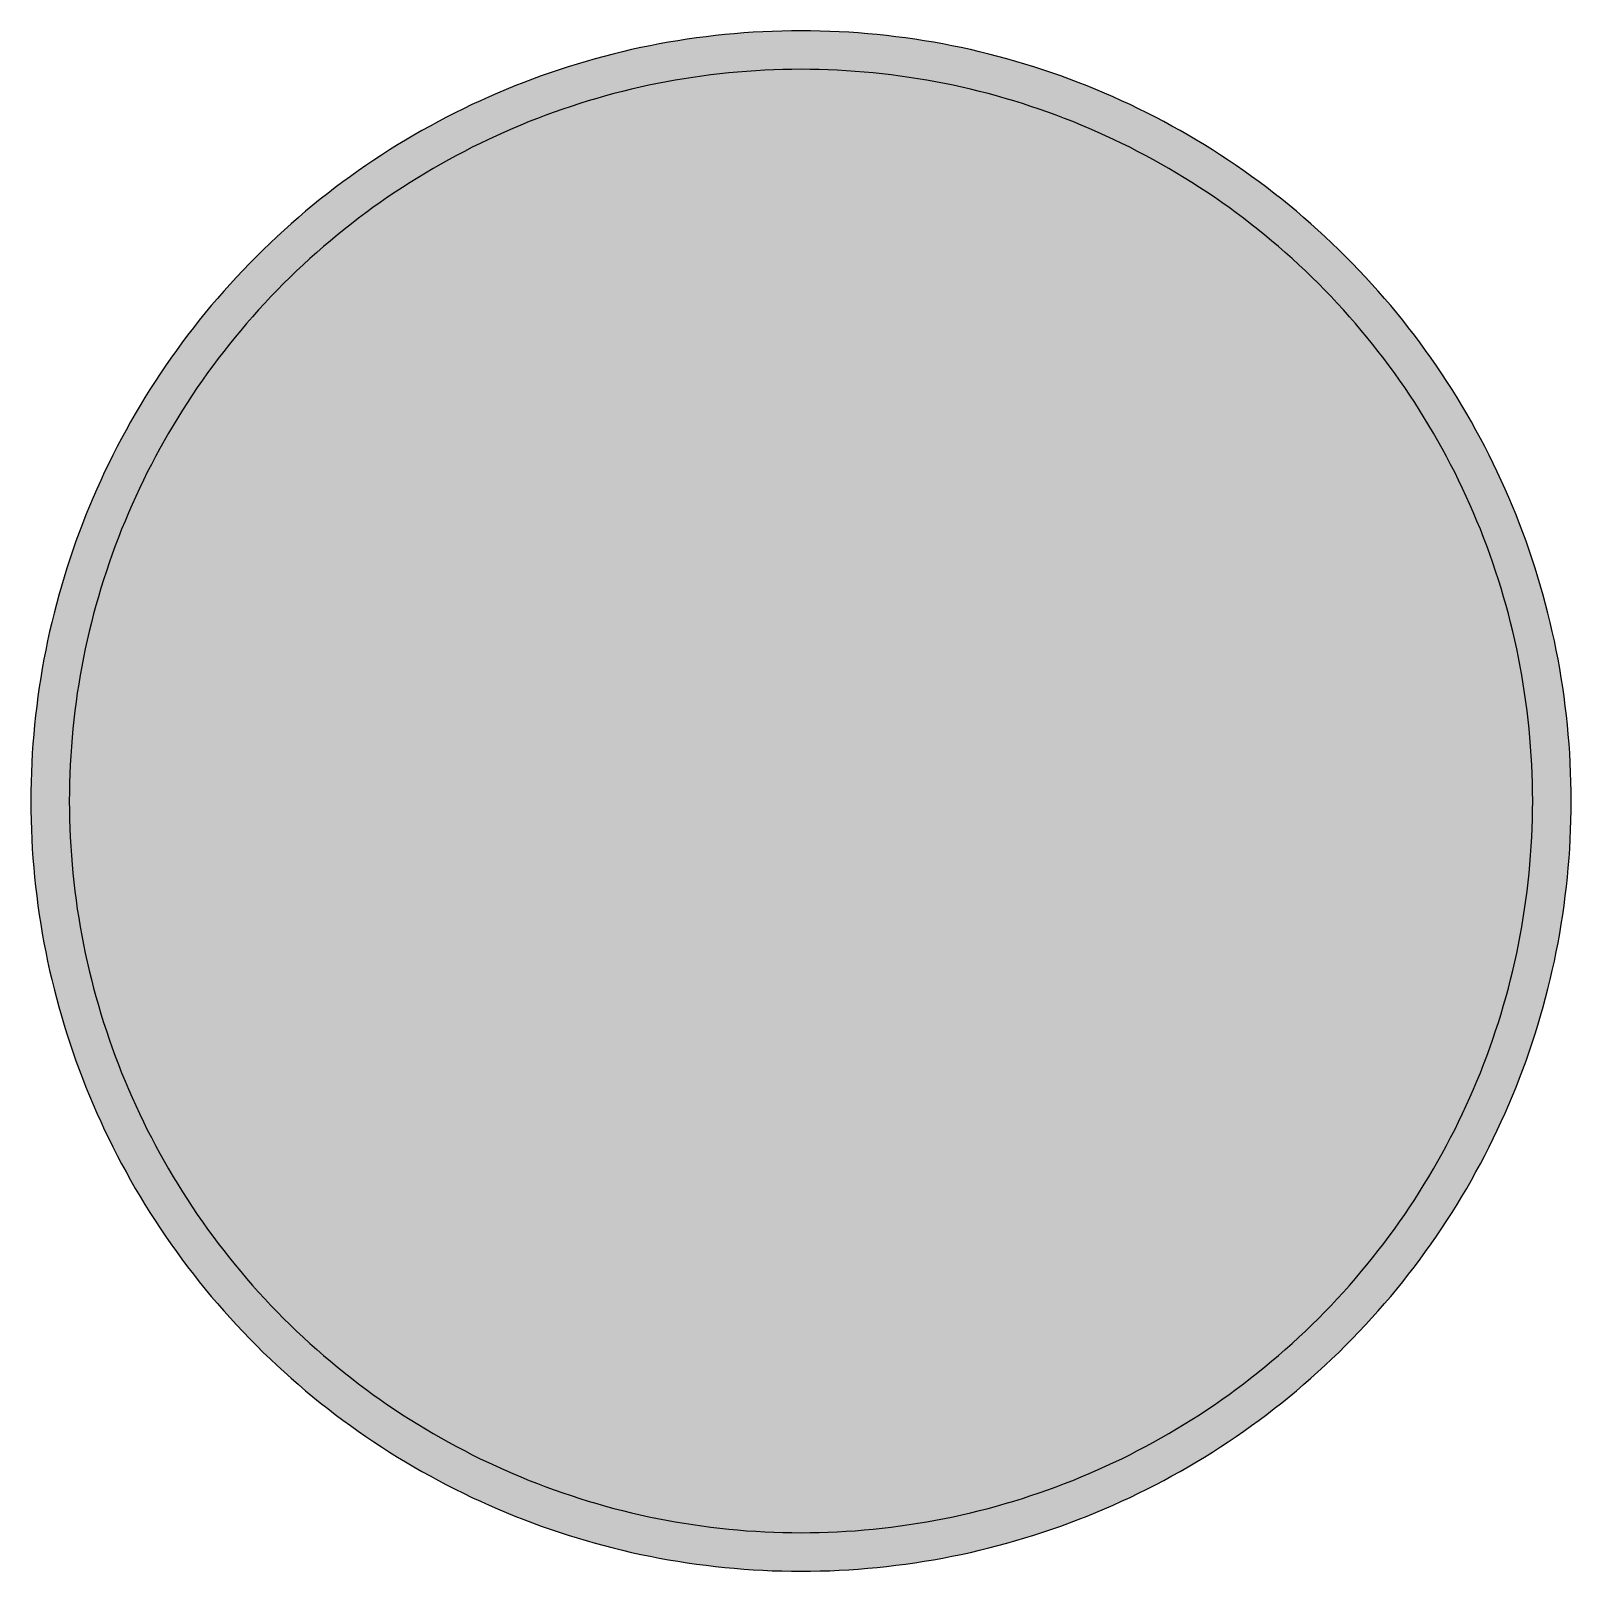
# Model space of a CAD drawing. Header units: millimetres. Extents: x 0 to 212, y 0 to 212.
import ezdxf

# ---------------------------------------------------------------- set-up
doc = ezdxf.new("R2010")
doc.units = ezdxf.units.MM

msp = doc.modelspace()

# ---------------------------------------------------------------- hatches: boundary and pattern name
for color, points in [(254, [(211.7189, 105.8869), (211.709, 107.2007), (211.6861, 108.5139), (211.6455, 109.8245), (211.5871, 111.1326), (211.5134, 112.4407), (211.4245, 113.7437), (211.3204, 115.0468), (211.201, 116.3447), (211.0638, 117.6426), (210.9114, 118.9355), (210.7413, 120.2258), (210.5584, 121.5136), (210.3577, 122.7988), (210.1418, 124.079), (209.9107, 125.3566), (209.6643, 126.6292), (209.4027, 127.8992), (209.1258, 129.1641), (208.8337, 130.4239), (208.5264, 131.6812), (208.2038, 132.936), (207.866, 134.1831), (207.5104, 135.4277), (207.1421, 136.6647), (206.7611, 137.8991), (206.3623, 139.1285), (205.9483, 140.3502), (205.5216, 141.5694), (205.0771, 142.781), (204.6199, 143.9901), (204.1474, 145.1915), (203.6623, 146.3853), (203.1619, 147.574), (202.6463, 148.7576), (202.1154, 149.9362), (201.5693, 151.1046), (201.0105, 152.2705), (200.439, 153.4262), (199.8523, 154.5768), (199.2503, 155.7198), (198.6356, 156.8577), (198.0057, 157.9855), (197.3605, 159.1081), (196.7052, 160.2232), (196.0321, 161.3281), (195.3489, 162.4279), (194.6504, 163.5176), (193.9366, 164.6022), (193.2102, 165.6766), (192.471, 166.7434), (191.7167, 167.8), (190.9521, 168.849), (190.1698, 169.8904), (189.3773, 170.9217), (188.5696, 171.9428), (187.7517, 172.9562), (186.9161, 173.9621), (186.0702, 174.9552), (185.2117, 175.9407), (184.338, 176.9161), (183.454, 177.8838), (182.5549, 178.8389), (181.643, 179.7837), (180.721, 180.7185), (179.7837, 181.643), (178.8389, 182.5549), (177.8838, 183.454), (176.9161, 184.338), (175.9407, 185.2117), (174.9552, 186.0702), (173.9621, 186.9161), (172.9562, 187.7492), (171.9428, 188.5696), (170.9217, 189.3773), (169.8904, 190.1698), (168.849, 190.9496), (167.8, 191.7167), (166.7408, 192.471), (165.6766, 193.2102), (164.6022, 193.9366), (163.5176, 194.6504), (162.4279, 195.3489), (161.3281, 196.0321), (160.2232, 196.7052), (159.1081, 197.3631), (157.9855, 198.0057), (156.8577, 198.6356), (155.7198, 199.2503), (154.5768, 199.8523), (153.4262, 200.439), (152.2705, 201.0131), (151.1046, 201.5719), (149.9362, 202.1154), (148.7576, 202.6463), (147.574, 203.1619), (146.3853, 203.6623), (145.1889, 204.15), (143.9875, 204.6199), (142.781, 205.0796), (141.5694, 205.5216), (140.3502, 205.9483), (139.1285, 206.3623), (137.8991, 206.7611), (136.6647, 207.1446), (135.4252, 207.5129), (134.1831, 207.866), (132.9334, 208.2038), (131.6812, 208.5264), (130.4239, 208.8337), (129.1641, 209.1284), (127.8966, 209.4052), (126.6292, 209.6668), (125.3541, 209.9132), (124.0765, 210.1444), (122.7963, 210.3603), (121.5136, 210.5584), (120.2258, 210.7438), (118.9355, 210.9114), (117.6401, 211.0638), (116.3447, 211.201), (115.0468, 211.3229), (113.7437, 211.4271), (112.4382, 211.516), (111.1326, 211.5896), (109.8245, 211.6455), (108.5113, 211.6861), (107.1982, 211.7115), (105.885, 211.7192), (104.5693, 211.7115), (103.2561, 211.6861), (101.9454, 211.6455), (100.6373, 211.5896), (99.3292, 211.516), (98.0262, 211.4271), (96.7232, 211.3229), (95.4253, 211.201), (94.1273, 211.0638), (92.8345, 210.9114), (91.5441, 210.7438), (90.2564, 210.5584), (88.9711, 210.3603), (87.691, 210.1444), (86.4133, 209.9132), (85.1408, 209.6668), (83.8708, 209.4052), (82.6059, 209.1284), (81.346, 208.8337), (80.0887, 208.5264), (78.834, 208.2038), (77.5868, 207.866), (76.3422, 207.5129), (75.1053, 207.1446), (73.8708, 206.7611), (72.6415, 206.3623), (71.4197, 205.9483), (70.2005, 205.5216), (68.9889, 205.0796), (67.7799, 204.6199), (66.5785, 204.15), (65.3847, 203.6623), (64.196, 203.1619), (63.0123, 202.6463), (61.8338, 202.1154), (60.6628, 201.5719), (59.4995, 201.0131), (58.3438, 200.439), (57.1932, 199.8523), (56.0502, 199.2503), (54.9123, 198.6356), (53.7845, 198.0057), (52.6618, 197.3631), (51.5468, 196.7052), (50.4419, 196.0321), (49.342, 195.3489), (48.2524, 194.6504), (47.1678, 193.9366), (46.0934, 193.2102), (45.0266, 192.471), (43.9699, 191.7167), (42.9209, 190.9496), (41.8795, 190.1698), (40.8483, 189.3773), (39.8272, 188.5696), (38.8137, 187.7492), (37.8079, 186.9161), (36.8148, 186.0702), (35.8292, 185.2117), (34.8539, 184.338), (33.8861, 183.454), (32.9311, 182.5549), (31.9862, 181.643), (31.049, 180.7185), (30.1269, 179.7837), (29.2151, 178.8389), (28.3159, 177.8838), (27.432, 176.9161), (26.5582, 175.9407), (25.6997, 174.9552), (24.8539, 173.9621), (24.0208, 172.9562), (23.2004, 171.9428), (22.3926, 170.9217), (21.6002, 169.8904), (20.8204, 168.849), (20.0533, 167.8), (19.2989, 166.7434), (18.5598, 165.6766), (17.8333, 164.6022), (17.1196, 163.5176), (16.4211, 162.4279), (15.7378, 161.3281), (15.0647, 160.2232), (14.4069, 159.1081), (13.7643, 157.9855), (13.1343, 156.8577), (12.5197, 155.7198), (11.9177, 154.5768), (11.3309, 153.4262), (10.7569, 152.2705), (10.1981, 151.1046), (9.6545, 149.9362), (9.1237, 148.7576), (8.6081, 147.574), (8.1077, 146.3853), (7.62, 145.1915), (7.1501, 143.9901), (6.6904, 142.781), (6.2484, 141.5694), (5.8217, 140.3502), (5.4077, 139.1285), (5.0089, 137.8991), (4.6253, 136.6647), (4.257, 135.4277), (3.904, 134.1831), (3.5662, 132.936), (3.2436, 131.6812), (2.9362, 130.4239), (2.6416, 129.1641), (2.3647, 127.8992), (2.1031, 126.6292), (1.8567, 125.3566), (1.6256, 124.079), (1.4097, 122.7988), (1.2116, 121.5136), (1.0262, 120.2258), (0.8585, 118.9355), (0.7061, 117.6426), (0.569, 116.3447), (0.447, 115.0468), (0.3429, 113.7437), (0.254, 112.4407), (0.1803, 111.1326), (0.1245, 109.8245), (0.0838, 108.5139), (0.0584, 107.2007), (0.0508, 105.885), (0.0584, 104.5718), (0.0838, 103.2586), (0.1245, 101.9454), (0.1803, 100.6373), (0.254, 99.3318), (0.3429, 98.0262), (0.447, 96.7232), (0.569, 95.4253), (0.7061, 94.1299), (0.8585, 92.8345), (1.0262, 91.5441), (1.2116, 90.2564), (1.4097, 88.9737), (1.6256, 87.6935), (1.8567, 86.4159), (2.1031, 85.1408), (2.3647, 83.8733), (2.6416, 82.6059), (2.9362, 81.346), (3.2436, 80.0887), (3.5662, 78.8365), (3.904, 77.5868), (4.257, 76.3448), (4.6253, 75.1053), (5.0089, 73.8708), (5.4077, 72.6415), (5.8217, 71.4197), (6.2484, 70.2005), (6.6904, 68.9889), (7.1501, 67.7824), (7.62, 66.581), (8.1077, 65.3847), (8.6081, 64.196), (9.1237, 63.0123), (9.6545, 61.8338), (10.1981, 60.6654), (10.7569, 59.4995), (11.3309, 58.3438), (11.9177, 57.1932), (12.5197, 56.0502), (13.1343, 54.9123), (13.7643, 53.7845), (14.4069, 52.6618), (15.0647, 51.5468), (15.7378, 50.4419), (16.4211, 49.342), (17.1196, 48.2524), (17.8333, 47.1678), (18.5598, 46.0934), (19.2989, 45.0291), (20.0533, 43.9699), (20.8204, 42.9209), (21.6002, 41.8795), (22.3926, 40.8483), (23.2004, 39.8272), (24.0208, 38.8137), (24.8539, 37.8079), (25.6997, 36.8148), (26.5582, 35.8292), (27.432, 34.8539), (28.3159, 33.8861), (29.2151, 32.9311), (30.1269, 31.9862), (31.049, 31.049), (31.9862, 30.1269), (32.9311, 29.2151), (33.8861, 28.3159), (34.8539, 27.432), (35.8292, 26.5582), (36.8148, 25.6997), (37.8079, 24.8539), (38.8137, 24.0182), (39.8272, 23.2004), (40.8483, 22.3926), (41.8795, 21.6002), (42.9209, 20.8178), (43.9699, 20.0533), (45.0266, 19.2989), (46.0934, 18.5598), (47.1678, 17.8333), (48.2524, 17.1196), (49.342, 16.4211), (50.4419, 15.7378), (51.5468, 15.0647), (52.6618, 14.4094), (53.7845, 13.7643), (54.9123, 13.1343), (56.0502, 12.5197), (57.1932, 11.9177), (58.3438, 11.3309), (59.4995, 10.7594), (60.6628, 10.2006), (61.8338, 9.6545), (63.0123, 9.1237), (64.196, 8.6081), (65.3847, 8.1077), (66.5785, 7.6225), (67.7799, 7.1501), (68.9889, 6.6929), (70.2005, 6.2484), (71.4197, 5.8217), (72.6415, 5.4077), (73.8708, 5.0089), (75.1053, 4.6279), (76.3422, 4.2596), (77.5868, 3.904), (78.834, 3.5662), (80.0887, 3.2436), (81.346, 2.9362), (82.6059, 2.6441), (83.8708, 2.3673), (85.1408, 2.1057), (86.4133, 1.8593), (87.691, 1.6281), (88.9711, 1.4122), (90.2564, 1.2116), (91.5441, 1.0287), (92.8345, 0.8585), (94.1273, 0.7061), (95.4253, 0.569), (96.7232, 0.4496), (98.0262, 0.3454), (99.3292, 0.2565), (100.6373, 0.1829), (101.9454, 0.1245), (103.2561, 0.0838), (104.5693, 0.061), (105.885, 0.0533), (107.1982, 0.061), (108.5113, 0.0838), (109.8245, 0.1245), (111.1326, 0.1829), (112.4382, 0.2565), (113.7437, 0.3454), (115.0468, 0.4496), (116.3447, 0.569), (117.6401, 0.7061), (118.9355, 0.8585), (120.2258, 1.0287), (121.5136, 1.2116), (122.7963, 1.4122), (124.0765, 1.6281), (125.3541, 1.8593), (126.6292, 2.1057), (127.8966, 2.3673), (129.1641, 2.6441), (130.4239, 2.9362), (131.6812, 3.2436), (132.9334, 3.5662), (134.1831, 3.904), (135.4252, 4.2596), (136.6647, 4.6279), (137.8991, 5.0089), (139.1285, 5.4077), (140.3502, 5.8217), (141.5694, 6.2484), (142.781, 6.6929), (143.9875, 7.1501), (145.1889, 7.6225), (146.3853, 8.1077), (147.574, 8.6081), (148.7576, 9.1237), (149.9362, 9.6545), (151.1046, 10.2006), (152.2705, 10.7594), (153.4262, 11.3309), (154.5768, 11.9177), (155.7198, 12.5197), (156.8577, 13.1343), (157.9855, 13.7643), (159.1081, 14.4094), (160.2232, 15.0647), (161.3281, 15.7378), (162.4279, 16.4211), (163.5176, 17.1196), (164.6022, 17.8333), (165.6766, 18.5598), (166.7408, 19.2989), (167.8, 20.0533), (168.849, 20.8178), (169.8904, 21.6002), (170.9217, 22.3926), (171.9428, 23.2004), (172.9562, 24.0182), (173.9621, 24.8539), (174.9552, 25.6997), (175.9407, 26.5582), (176.9161, 27.432), (177.8838, 28.3159), (178.8389, 29.2151), (179.7837, 30.1269), (180.721, 31.049), (181.643, 31.9862), (182.5549, 32.9311), (183.454, 33.8861), (184.338, 34.8539), (185.2117, 35.8292), (186.0702, 36.8148), (186.9161, 37.8079), (187.7517, 38.8137), (188.5696, 39.8272), (189.3773, 40.8483), (190.1698, 41.8795), (190.9521, 42.9209), (191.7167, 43.9699), (192.471, 45.0291), (193.2102, 46.0934), (193.9366, 47.1678), (194.6504, 48.2524), (195.3489, 49.342), (196.0321, 50.4419), (196.7052, 51.5468), (197.3605, 52.6618), (198.0057, 53.7845), (198.6356, 54.9123), (199.2503, 56.0502), (199.8523, 57.1932), (200.439, 58.3438), (201.0105, 59.4995), (201.5693, 60.6654), (202.1154, 61.8338), (202.6463, 63.0123), (203.1619, 64.196), (203.6623, 65.3847), (204.1474, 66.581), (204.6199, 67.7824), (205.0771, 68.9889), (205.5216, 70.2005), (205.9483, 71.4197), (206.3623, 72.6415), (206.7611, 73.8708), (207.1421, 75.1053), (207.5104, 76.3448), (207.866, 77.5868), (208.2038, 78.8365), (208.5264, 80.0887), (208.8337, 81.346), (209.1258, 82.6059), (209.4027, 83.8733), (209.6643, 85.1408), (209.9107, 86.4159), (210.1418, 87.6935), (210.3577, 88.9737), (210.5584, 90.2564), (210.7413, 91.5441), (210.9114, 92.8345), (211.0638, 94.1299), (211.201, 95.4253), (211.3204, 96.7232), (211.4245, 98.0262), (211.5134, 99.3318), (211.5871, 100.6373), (211.6455, 101.9454), (211.6861, 103.2586), (211.709, 104.5718), (211.7166, 105.885)]), (22, [(206.4272, 105.8869), (206.4182, 107.1347), (206.3953, 108.3818), (206.3572, 109.6264), (206.3013, 110.871), (206.2328, 112.1131), (206.1489, 113.3526), (206.0499, 114.5896), (205.933, 115.824), (205.8035, 117.0534), (205.6587, 118.2827), (205.4987, 119.5095), (205.3234, 120.7313), (205.1355, 121.953), (204.9297, 123.1697), (204.7113, 124.3813), (204.4776, 125.5928), (204.2287, 126.7968), (203.9645, 128.0008), (203.6877, 129.1971), (203.393, 130.3934), (203.0882, 131.5822), (202.7657, 132.7683), (202.4304, 133.9494), (202.0799, 135.1255), (201.7166, 136.2989), (201.3382, 137.4648), (200.9445, 138.6281), (200.5381, 139.7864), (200.119, 140.937), (199.6846, 142.0851), (199.2351, 143.2255), (198.7728, 144.3609), (198.2978, 145.4912), (197.8076, 146.6139), (197.3047, 147.734), (196.7865, 148.844), (196.2556, 149.9514), (195.7121, 151.0513), (195.1533, 152.1435), (194.5818, 153.2306), (193.9976, 154.3101), (193.4007, 155.382), (192.7885, 156.4462), (192.1637, 157.5054), (191.5262, 158.557), (190.8759, 159.6009), (190.2104, 160.6372), (189.5348, 161.6659), (188.8439, 162.687), (188.1429, 163.7005), (187.4266, 164.7038), (186.6976, 165.702), (185.9559, 166.69), (185.2041, 167.6705), (184.437, 168.6408), (183.6572, 169.6034), (182.8673, 170.5585), (182.0621, 171.5033), (181.2468, 172.4381), (180.4162, 173.3652), (179.5755, 174.2846), (178.722, 175.1914), (177.8559, 176.0906), (176.9796, 176.9796), (176.0906, 177.8559), (175.1914, 178.722), (174.2846, 179.5755), (173.3652, 180.4162), (172.4381, 181.2442), (171.5033, 182.0621), (170.5585, 182.8648), (169.6034, 183.6572), (168.6408, 184.437), (167.6705, 185.2041), (166.69, 185.9559), (165.702, 186.6976), (164.7038, 187.4266), (163.7005, 188.1429), (162.687, 188.8439), (161.6659, 189.5348), (160.6372, 190.2104), (159.6009, 190.8759), (158.557, 191.5262), (157.5054, 192.1637), (156.4462, 192.7885), (155.382, 193.4007), (154.3075, 193.9976), (153.228, 194.5818), (152.1435, 195.1533), (151.0487, 195.7121), (149.9514, 196.2556), (148.844, 196.7865), (147.734, 197.3047), (146.6139, 197.8076), (145.4912, 198.2978), (144.3609, 198.7728), (143.2255, 199.2351), (142.0825, 199.6846), (140.937, 200.119), (139.7838, 200.5406), (138.6281, 200.947), (137.4648, 201.3382), (136.2989, 201.7166), (135.1255, 202.0824), (133.9494, 202.4304), (132.7683, 202.7657), (131.5822, 203.0882), (130.3909, 203.3956), (129.1971, 203.6877), (127.9982, 203.9645), (126.7968, 204.2287), (125.5903, 204.4776), (124.3813, 204.7113), (123.1671, 204.9323), (121.9505, 205.1355), (120.7313, 205.326), (119.5095, 205.5012), (118.2827, 205.6613), (117.0534, 205.806), (115.8215, 205.9356), (114.587, 206.0499), (113.35, 206.1489), (112.1105, 206.2353), (110.871, 206.3039), (109.6264, 206.3572), (108.3818, 206.3953), (107.1347, 206.4207), (105.885, 206.4283), (104.6353, 206.4207), (103.3882, 206.3953), (102.1436, 206.3572), (100.899, 206.3039), (99.6569, 206.2353), (98.4174, 206.1489), (97.1804, 206.0499), (95.946, 205.9356), (94.7166, 205.806), (93.4872, 205.6613), (92.2604, 205.5012), (91.0387, 205.326), (89.8169, 205.1355), (88.6003, 204.9323), (87.3887, 204.7113), (86.1771, 204.4776), (84.9732, 204.2287), (83.7692, 203.9645), (82.5729, 203.6877), (81.3765, 203.3956), (80.1878, 203.0882), (79.0016, 202.7657), (77.8205, 202.4304), (76.6445, 202.0824), (75.471, 201.7166), (74.3052, 201.3382), (73.1418, 200.947), (71.9836, 200.5406), (70.833, 200.119), (69.6849, 199.6846), (68.5444, 199.2351), (67.4091, 198.7728), (66.2788, 198.2978), (65.1561, 197.8076), (64.0359, 197.3047), (62.926, 196.7865), (61.8185, 196.2556), (60.7187, 195.7121), (59.6265, 195.1533), (58.5394, 194.5818), (57.4599, 193.9976), (56.388, 193.4007), (55.3237, 192.7885), (54.2646, 192.1637), (53.213, 191.5262), (52.1691, 190.8759), (51.1327, 190.2104), (50.104, 189.5348), (49.083, 188.8439), (48.0695, 188.1429), (47.0662, 187.4266), (46.068, 186.6976), (45.0799, 185.9559), (44.0995, 185.2041), (43.1292, 184.437), (42.1665, 183.6572), (41.2115, 182.8648), (40.2666, 182.0621), (39.3319, 181.2442), (38.4048, 180.4162), (37.4853, 179.5755), (36.5785, 178.722), (35.6794, 177.8559), (34.7904, 176.9796), (33.9141, 176.0906), (33.0479, 175.1914), (32.1945, 174.2846), (31.3538, 173.3652), (30.5257, 172.4381), (29.7078, 171.5033), (28.9052, 170.5585), (28.1127, 169.6034), (27.3329, 168.6408), (26.5659, 167.6705), (25.814, 166.69), (25.0723, 165.702), (24.3434, 164.7038), (23.6271, 163.7005), (22.926, 162.687), (22.2352, 161.6659), (21.5595, 160.6372), (20.894, 159.6009), (20.2438, 158.557), (19.6063, 157.5054), (18.9814, 156.4462), (18.3693, 155.382), (17.7724, 154.3101), (17.1882, 153.2306), (16.6167, 152.1435), (16.0579, 151.0513), (15.5143, 149.9514), (14.9835, 148.844), (14.4653, 147.734), (13.9624, 146.6139), (13.4722, 145.4912), (12.9972, 144.3609), (12.5349, 143.2255), (12.0853, 142.0851), (11.651, 140.937), (11.2293, 139.7864), (10.8229, 138.6281), (10.4318, 137.4648), (10.0533, 136.2989), (9.6876, 135.1255), (9.3396, 133.9494), (9.0043, 132.7683), (8.6817, 131.5822), (8.3744, 130.3934), (8.0823, 129.1971), (7.8054, 128.0008), (7.5413, 126.7968), (7.2923, 125.5928), (7.0587, 124.3813), (6.8377, 123.1697), (6.6345, 121.953), (6.444, 120.7313), (6.2687, 119.5095), (6.1087, 118.2827), (5.9639, 117.0534), (5.8344, 115.824), (5.7201, 114.5896), (5.621, 113.3526), (5.5347, 112.1131), (5.4661, 110.871), (5.4127, 109.6264), (5.3746, 108.3818), (5.3492, 107.1347), (5.3416, 105.885), (5.3492, 104.6353), (5.3746, 103.3882), (5.4127, 102.1436), (5.4661, 100.899), (5.5347, 99.6594), (5.621, 98.4199), (5.7201, 97.1829), (5.8344, 95.9485), (5.9639, 94.7166), (6.1087, 93.4872), (6.2687, 92.2604), (6.444, 91.0387), (6.6345, 89.8195), (6.8377, 88.6028), (7.0587, 87.3887), (7.2923, 86.1797), (7.5413, 84.9732), (7.8054, 83.7717), (8.0823, 82.5729), (8.3744, 81.3791), (8.6817, 80.1878), (9.0043, 79.0016), (9.3396, 77.8205), (9.6876, 76.6445), (10.0533, 75.471), (10.4318, 74.3052), (10.8229, 73.1418), (11.2293, 71.9861), (11.651, 70.833), (12.0853, 69.6874), (12.5349, 68.5444), (12.9972, 67.4091), (13.4722, 66.2788), (13.9624, 65.1561), (14.4653, 64.0359), (14.9835, 62.926), (15.5143, 61.8185), (16.0579, 60.7212), (16.6167, 59.6265), (17.1882, 58.5419), (17.7724, 57.4624), (18.3693, 56.388), (18.9814, 55.3237), (19.6063, 54.2646), (20.2438, 53.213), (20.894, 52.1691), (21.5595, 51.1327), (22.2352, 50.104), (22.926, 49.083), (23.6271, 48.0695), (24.3434, 47.0662), (25.0723, 46.068), (25.814, 45.0799), (26.5659, 44.0995), (27.3329, 43.1292), (28.1127, 42.1665), (28.9052, 41.2115), (29.7078, 40.2666), (30.5257, 39.3319), (31.3538, 38.4048), (32.1945, 37.4853), (33.0479, 36.5785), (33.9141, 35.6794), (34.7904, 34.7904), (35.6794, 33.9141), (36.5785, 33.0479), (37.4853, 32.1945), (38.4048, 31.3538), (39.3319, 30.5232), (40.2666, 29.7078), (41.2115, 28.9027), (42.1665, 28.1127), (43.1292, 27.3329), (44.0995, 26.5659), (45.0799, 25.814), (46.068, 25.0723), (47.0662, 24.3434), (48.0695, 23.6271), (49.083, 22.926), (50.104, 22.2352), (51.1327, 21.5595), (52.1691, 20.894), (53.213, 20.2438), (54.2646, 19.6063), (55.3237, 18.9814), (56.388, 18.3693), (57.4599, 17.7724), (58.5394, 17.1882), (59.6265, 16.6167), (60.7187, 16.0579), (61.8185, 15.5143), (62.926, 14.9835), (64.0359, 14.4653), (65.1561, 13.9624), (66.2788, 13.4722), (67.4091, 12.9972), (68.5444, 12.5349), (69.6849, 12.0853), (70.833, 11.651), (71.9836, 11.2319), (73.1418, 10.8255), (74.3052, 10.4318), (75.471, 10.0533), (76.6445, 9.6901), (77.8205, 9.3396), (79.0016, 9.0043), (80.1878, 8.6817), (81.3765, 8.3769), (82.5729, 8.0823), (83.7692, 7.8054), (84.9732, 7.5413), (86.1771, 7.2923), (87.3887, 7.0587), (88.6003, 6.8402), (89.8169, 6.6345), (91.0387, 6.4465), (92.2604, 6.2713), (93.4872, 6.1112), (94.7166, 5.9665), (95.946, 5.8369), (97.1804, 5.7201), (98.4174, 5.621), (99.6569, 5.5372), (100.899, 5.4686), (102.1436, 5.4127), (103.3882, 5.3746), (104.6353, 5.3518), (105.885, 5.3442), (107.1347, 5.3518), (108.3818, 5.3746), (109.6264, 5.4127), (110.871, 5.4686), (112.1105, 5.5372), (113.35, 5.621), (114.587, 5.7201), (115.8215, 5.8369), (117.0534, 5.9665), (118.2827, 6.1112), (119.5095, 6.2713), (120.7313, 6.4465), (121.9505, 6.6345), (123.1671, 6.8402), (124.3813, 7.0587), (125.5903, 7.2923), (126.7968, 7.5413), (127.9982, 7.8054), (129.1971, 8.0823), (130.3909, 8.3769), (131.5822, 8.6817), (132.7683, 9.0043), (133.9494, 9.3396), (135.1255, 9.6901), (136.2989, 10.0533), (137.4648, 10.4318), (138.6281, 10.8255), (139.7838, 11.2319), (140.937, 11.651), (142.0825, 12.0853), (143.2255, 12.5349), (144.3609, 12.9972), (145.4912, 13.4722), (146.6139, 13.9624), (147.734, 14.4653), (148.844, 14.9835), (149.9514, 15.5143), (151.0487, 16.0579), (152.1435, 16.6167), (153.228, 17.1882), (154.3075, 17.7724), (155.382, 18.3693), (156.4462, 18.9814), (157.5054, 19.6063), (158.557, 20.2438), (159.6009, 20.894), (160.6372, 21.5595), (161.6659, 22.2352), (162.687, 22.926), (163.7005, 23.6271), (164.7038, 24.3434), (165.702, 25.0723), (166.69, 25.814), (167.6705, 26.5659), (168.6408, 27.3329), (169.6034, 28.1127), (170.5585, 28.9027), (171.5033, 29.7078), (172.4381, 30.5232), (173.3652, 31.3538), (174.2846, 32.1945), (175.1914, 33.0479), (176.0906, 33.9141), (176.9796, 34.7904), (177.8559, 35.6794), (178.722, 36.5785), (179.5755, 37.4853), (180.4162, 38.4048), (181.2468, 39.3319), (182.0621, 40.2666), (182.8673, 41.2115), (183.6572, 42.1665), (184.437, 43.1292), (185.2041, 44.0995), (185.9559, 45.0799), (186.6976, 46.068), (187.4266, 47.0662), (188.1429, 48.0695), (188.8439, 49.083), (189.5348, 50.104), (190.2104, 51.1327), (190.8759, 52.1691), (191.5262, 53.213), (192.1637, 54.2646), (192.7885, 55.3237), (193.4007, 56.388), (193.9976, 57.4624), (194.5818, 58.5419), (195.1533, 59.6265), (195.7121, 60.7212), (196.2556, 61.8185), (196.7865, 62.926), (197.3047, 64.0359), (197.8076, 65.1561), (198.2978, 66.2788), (198.7728, 67.4091), (199.2351, 68.5444), (199.6846, 69.6874), (200.119, 70.833), (200.5381, 71.9861), (200.9445, 73.1418), (201.3382, 74.3052), (201.7166, 75.471), (202.0799, 76.6445), (202.4304, 77.8205), (202.7657, 79.0016), (203.0882, 80.1878), (203.393, 81.3791), (203.6877, 82.5729), (203.9645, 83.7717), (204.2287, 84.9732), (204.4776, 86.1797), (204.7113, 87.3887), (204.9297, 88.6028), (205.1355, 89.8195), (205.3234, 91.0387), (205.4987, 92.2604), (205.6587, 93.4872), (205.8035, 94.7166), (205.933, 95.9485), (206.0499, 97.1829), (206.1489, 98.4199), (206.2328, 99.6594), (206.3013, 100.899), (206.3572, 102.1436), (206.3953, 103.3882), (206.4182, 104.6353), (206.4258, 105.885)])]:
    msp.add_hatch(color=color).paths.add_polyline_path(points)
h = msp.add_hatch(color=254)
h.paths.add_polyline_path([(61.5227, 165.2168), (62.1233, 165.6613), (62.7304, 166.1008), (63.34, 166.5326), (63.9547, 166.9593), (64.5719, 167.3784), (65.1942, 167.7924), (65.819, 168.1988), (66.4489, 168.6001), (67.0814, 168.9938), (67.7189, 169.3799), (68.3565, 169.7609), (69.0016, 170.1343), (69.6468, 170.5), (70.297, 170.8607), (70.9498, 171.2138), (71.6077, 171.5618), (72.2681, 171.9021), (72.931, 172.2349), (73.5965, 172.5625), (74.2645, 172.8826), (74.9376, 173.195), (75.6107, 173.4998), (76.2889, 173.7995), (76.9696, 174.0916), (77.6529, 174.3786), (78.3387, 174.658), (79.027, 174.9298), (79.7179, 175.194), (80.4113, 175.4505), (81.1098, 175.702), (81.8083, 175.9458), (82.5094, 176.1846), (83.2129, 176.4132), (83.9165, 176.6367), (84.6252, 176.8526), (85.3364, 177.0609), (86.0476, 177.2641), (86.7613, 177.4571), (87.4776, 177.6451), (88.1964, 177.8254), (88.9178, 178.0007), (89.6391, 178.1658), (90.363, 178.3258), (91.0895, 178.4756), (91.8159, 178.6204), (92.5449, 178.7576), (93.2739, 178.8871), (94.0079, 179.0116), (94.7395, 179.1259), (95.4761, 179.2351), (96.2127, 179.3342), (96.9493, 179.4281), (97.6884, 179.5145), (98.4275, 179.5932), (99.1692, 179.6644), (99.9109, 179.7279), (100.6551, 179.7837), (101.3993, 179.832), (102.1461, 179.8752), (102.8903, 179.9082), (103.6396, 179.9361), (104.3864, 179.9539), (105.1357, 179.9641), (105.885, 179.9692), (106.8045, 179.9641), (107.7239, 179.9463), (108.6409, 179.9184), (109.5578, 179.8777), (110.4722, 179.8269), (111.3866, 179.7634), (112.2959, 179.6923), (113.2078, 179.6059), (114.1146, 179.512), (115.0188, 179.4027), (115.9231, 179.2859), (116.8248, 179.1564), (117.7239, 179.0167), (118.6205, 178.8668), (119.5146, 178.7042), (120.4036, 178.5315), (121.2926, 178.3486), (122.1791, 178.1556), (123.063, 177.9499), (123.9418, 177.734), (124.8181, 177.5079), (125.6919, 177.2717), (126.5631, 177.0253), (127.4293, 176.7662), (128.2929, 176.4995), (129.1539, 176.2201), (130.0099, 175.9306), (130.8633, 175.6308), (131.7117, 175.321), (132.5575, 175.0009), (133.3983, 174.6707), (134.2339, 174.3304), (135.067, 173.9798), (135.8951, 173.6192), (136.7206, 173.2458), (137.5385, 172.8648), (138.3538, 172.4736), (139.1641, 172.0723), (139.9692, 171.6634), (140.7693, 171.2417), (141.5644, 170.8099), (142.3543, 170.3705), (143.1417, 169.9184), (143.9215, 169.4586), (144.6962, 168.9887), (145.4633, 168.5112), (146.2278, 168.021), (146.9847, 167.5232), (147.7391, 167.0126), (148.4833, 166.497), (149.225, 165.9687), (149.9591, 165.4327), (150.688, 164.8866), (151.4094, 164.3304), (152.1257, 163.7665), (152.8343, 163.1925), (153.5379, 162.6083), (154.2339, 162.0164), (154.9248, 161.4145), (155.608, 160.8049), (156.2837, 160.1826), (156.9517, 159.5552), (157.6146, 158.9176), (158.2699, 158.2699), (158.9151, 157.6146), (159.5526, 156.9542), (160.1826, 156.2837), (160.8023, 155.608), (161.4145, 154.9248), (162.0139, 154.2364), (162.6083, 153.5405), (163.1899, 152.8369), (163.764, 152.1257), (164.3304, 151.4119), (164.8841, 150.688), (165.4302, 149.9616), (165.9687, 149.225), (166.4945, 148.4859), (167.0126, 147.7391), (167.5206, 146.9873), (168.0185, 146.2278), (168.5087, 145.4658), (168.9887, 144.6962), (169.4586, 143.9215), (169.9184, 143.1417), (170.368, 142.3568), (170.8099, 141.5669), (171.2392, 140.7719), (171.6608, 139.9692), (172.0723, 139.1641), (172.4736, 138.3538), (172.8648, 137.541), (173.2458, 136.7206), (173.6166, 135.8976), (173.9773, 135.0696), (174.3278, 134.2365), (174.6682, 133.3983), (174.9984, 132.5575), (175.3184, 131.7142), (175.6283, 130.8633), (175.928, 130.0124), (176.2176, 129.1565), (176.497, 128.2954), (176.7662, 127.4318), (177.0228, 126.5657), (177.2717, 125.6944), (177.5079, 124.8207), (177.734, 123.9444), (177.9499, 123.063), (178.1531, 122.1816), (178.3486, 121.2952), (178.5315, 120.4062), (178.7042, 119.5146), (178.8643, 118.6205), (179.0167, 117.7239), (179.1564, 116.8248), (179.2834, 115.9231), (179.4027, 115.0214), (179.5094, 114.1146), (179.6059, 113.2078), (179.6898, 112.2985), (179.7634, 111.3866), (179.8244, 110.4748), (179.8777, 109.5604), (179.9158, 108.6434), (179.9438, 107.7239), (179.9615, 106.807), (179.9666, 105.885), (179.9641, 105.1357), (179.9514, 104.3864), (179.9336, 103.6396), (179.9082, 102.8929), (179.8726, 102.1461), (179.832, 101.4019), (179.7837, 100.6551), (179.7253, 99.9134), (179.6618, 99.1692), (179.5907, 98.4301), (179.512, 97.6884), (179.4281, 96.9493), (179.3342, 96.2127), (179.2326, 95.4761), (179.1259, 94.742), (179.009, 94.0079), (178.8871, 93.2764), (178.7576, 92.5449), (178.6204, 91.8159), (178.4756, 91.0895), (178.3232, 90.363), (178.1658, 89.6391), (177.9981, 88.9178), (177.8254, 88.1964), (177.6451, 87.4776), (177.4571, 86.7613), (177.2615, 86.0476), (177.0609, 85.3364), (176.8526, 84.6252), (176.6367, 83.9165), (176.4132, 83.2129), (176.182, 82.5094), (175.9458, 81.8083), (175.702, 81.1098), (175.4505, 80.4113), (175.194, 79.7179), (174.9273, 79.027), (174.6555, 78.3387), (174.3786, 77.6529), (174.0916, 76.9696), (173.7995, 76.2889), (173.4998, 75.6107), (173.195, 74.9376), (172.88, 74.2645), (172.5625, 73.5965), (172.2349, 72.9285), (171.9021, 72.2655), (171.5618, 71.6077), (171.2138, 70.9498), (170.8607, 70.297), (170.5, 69.6468), (170.1343, 69.0016), (169.7609, 68.3565), (169.3799, 67.7164), (168.9938, 67.0814), (168.6001, 66.4489), (168.1988, 65.819), (167.7924, 65.1942), (167.3784, 64.5719), (166.9593, 63.9547), (166.5326, 63.34), (166.1008, 62.7304), (165.6613, 62.1233), (165.2168, 61.5213)])
h.paths.add_polyline_path([(46.5557, 150.2498), (46.1086, 149.6466), (45.6692, 149.0396), (45.2374, 148.43), (44.8107, 147.8153), (44.3916, 147.1981), (43.9776, 146.5758), (43.5712, 145.9509), (43.1698, 145.321), (42.7761, 144.6886), (42.3901, 144.051), (42.0091, 143.4135), (41.6357, 142.7683), (41.2699, 142.1232), (40.9092, 141.4729), (40.5562, 140.8201), (40.2082, 140.1623), (39.8678, 139.5019), (39.5351, 138.8389), (39.2074, 138.1735), (38.8874, 137.5054), (38.575, 136.8323), (38.2702, 136.1592), (37.9705, 135.4811), (37.6784, 134.8003), (37.3913, 134.1171), (37.1119, 133.4313), (36.8402, 132.7429), (36.576, 132.0521), (36.3195, 131.3586), (36.068, 130.6601), (35.8242, 129.9616), (35.5854, 129.2606), (35.3568, 128.557), (35.1333, 127.8534), (34.9174, 127.1448), (34.7091, 126.4336), (34.5059, 125.7224), (34.3129, 125.0086), (34.1249, 124.2924), (33.9446, 123.5735), (33.7693, 122.8522), (33.6042, 122.1308), (33.4442, 121.4069), (33.2943, 120.6805), (33.1495, 119.954), (33.0124, 119.2251), (32.8828, 118.4961), (32.7584, 117.762), (32.6441, 117.0305), (32.5349, 116.2939), (32.4358, 115.5573), (32.3418, 114.8207), (32.2555, 114.0816), (32.1767, 113.3424), (32.1056, 112.6007), (32.0421, 111.8591), (31.9862, 111.1148), (31.938, 110.3706), (31.8948, 109.6239), (31.8618, 108.8796), (31.8338, 108.1303), (31.816, 107.3836), (31.8059, 106.6343), (31.8008, 105.885), (31.8059, 104.9655), (31.8237, 104.046), (31.8516, 103.1291), (31.8922, 102.2121), (31.943, 101.2977), (32.0065, 100.3833), (32.0777, 99.474), (32.164, 98.5622), (32.258, 97.6554), (32.3672, 96.7511), (32.4841, 95.8469), (32.6136, 94.9452), (32.7533, 94.046), (32.9032, 93.1494), (33.0657, 92.2553), (33.2384, 91.3663), (33.4213, 90.4773), (33.6144, 89.5909), (33.8201, 88.707), (34.036, 87.8281), (34.2621, 86.9518), (34.4983, 86.0781), (34.7447, 85.2068), (35.0037, 84.3407), (35.2704, 83.4771), (35.5498, 82.616), (35.8394, 81.7601), (36.1391, 80.9066), (36.449, 80.0583), (36.769, 79.2124), (37.0992, 78.3717), (37.4396, 77.536), (37.7901, 76.7029), (38.1508, 75.8749), (38.5242, 75.0494), (38.9052, 74.2315), (39.2963, 73.4162), (39.6977, 72.6059), (40.1066, 71.8007), (40.5282, 71.0006), (40.96, 70.2056), (41.3995, 69.4157), (41.8516, 68.6283), (42.3113, 67.8485), (42.7812, 67.0738), (43.2587, 66.3067), (43.749, 65.5422), (44.2468, 64.7852), (44.7573, 64.0309), (45.273, 63.2866), (45.8013, 62.545), (46.3372, 61.8109), (46.8833, 61.0819), (47.4396, 60.3606), (48.0035, 59.6443), (48.5775, 58.9356), (49.1617, 58.232), (49.7535, 57.5361), (50.3555, 56.8452), (50.9651, 56.1619), (51.5874, 55.4863), (52.2148, 54.8183), (52.8523, 54.1553), (53.5, 53.5), (54.1553, 52.8549), (54.8157, 52.2173), (55.4863, 51.5874), (56.1619, 50.9676), (56.8452, 50.3555), (57.5335, 49.7561), (58.2295, 49.1617), (58.9331, 48.58), (59.6443, 48.006), (60.358, 47.4396), (61.0819, 46.8859), (61.8084, 46.3398), (62.545, 45.8013), (63.2841, 45.2755), (64.0309, 44.7573), (64.7827, 44.2493), (65.5422, 43.7515), (66.3042, 43.2613), (67.0738, 42.7812), (67.8485, 42.3113), (68.6283, 41.8516), (69.4131, 41.402), (70.2031, 40.96), (70.9981, 40.5308), (71.8007, 40.1091), (72.6059, 39.6977), (73.4162, 39.2963), (74.229, 38.9052), (75.0494, 38.5242), (75.8723, 38.1533), (76.7004, 37.7927), (77.5335, 37.4421), (78.3717, 37.1018), (79.2124, 36.7716), (80.0557, 36.4515), (80.9066, 36.1417), (81.7575, 35.8419), (82.6135, 35.5524), (83.4746, 35.273), (84.3382, 35.0037), (85.2043, 34.7472), (86.0755, 34.4983), (86.9493, 34.2621), (87.8256, 34.036), (88.707, 33.8201), (89.5883, 33.6169), (90.4748, 33.4213), (91.3638, 33.2384), (92.2553, 33.0657), (93.1494, 32.9057), (94.046, 32.7533), (94.9452, 32.6136), (95.8469, 32.4866), (96.7486, 32.3672), (97.6554, 32.2605), (98.5622, 32.164), (99.4715, 32.0802), (100.3833, 32.0065), (101.2952, 31.9456), (102.2096, 31.8922), (103.1265, 31.8541), (104.046, 31.8262), (104.963, 31.8084), (105.885, 31.8033), (106.6343, 31.8059), (107.3836, 31.8186), (108.1303, 31.8364), (108.8771, 31.8618), (109.6239, 31.8973), (110.3681, 31.938), (111.1148, 31.9862), (111.8565, 32.0446), (112.6007, 32.1081), (113.3399, 32.1793), (114.0816, 32.258), (114.8207, 32.3418), (115.5573, 32.4358), (116.2939, 32.5374), (117.028, 32.6441), (117.762, 32.7609), (118.4935, 32.8828), (119.2251, 33.0124), (119.954, 33.1495), (120.6805, 33.2943), (121.4069, 33.4467), (122.1308, 33.6042), (122.8522, 33.7718), (123.5735, 33.9446), (124.2924, 34.1249), (125.0086, 34.3129), (125.7224, 34.5084), (126.4336, 34.7091), (127.1448, 34.9174), (127.8534, 35.1333), (128.557, 35.3568), (129.2606, 35.5879), (129.9616, 35.8242), (130.6601, 36.068), (131.3586, 36.3195), (132.0521, 36.576), (132.7429, 36.8427), (133.4313, 37.1145), (134.1171, 37.3913), (134.8003, 37.6784), (135.4811, 37.9705), (136.1592, 38.2702), (136.8323, 38.575), (137.5054, 38.8899), (138.1735, 39.2074), (138.8415, 39.5351), (139.5044, 39.8678), (140.1623, 40.2082), (140.8201, 40.5562), (141.4729, 40.9092), (142.1232, 41.2699), (142.7683, 41.6357), (143.4135, 42.0091), (144.0536, 42.3901), (144.6886, 42.7761), (145.321, 43.1698), (145.9509, 43.5712), (146.5758, 43.9776), (147.1981, 44.3916), (147.8153, 44.8107), (148.43, 45.2374), (149.0396, 45.6692), (149.6466, 46.1086), (150.2486, 46.5531)], flags=16)
h = msp.add_hatch(color=144)
h.paths.add_polyline_path([(64.2303, 165.0033), (64.803, 165.4023), (65.3796, 165.796), (65.9587, 166.1846), (66.5429, 166.5656), (67.1297, 166.9415), (67.7189, 167.3123), (68.3108, 167.6781), (68.9077, 168.0362), (69.5071, 168.3893), (70.1091, 168.7347), (70.7136, 169.0751), (71.3232, 169.4104), (71.9328, 169.738), (72.5475, 170.0606), (73.1647, 170.3781), (73.7845, 170.688), (74.4068, 170.9928), (75.0316, 171.2925), (75.659, 171.5846), (76.2889, 171.8716), (76.9214, 172.151), (77.5564, 172.4254), (78.1939, 172.6921), (78.834, 172.9537), (79.4766, 173.2102), (80.1218, 173.4591), (80.7695, 173.703), (81.4172, 173.9392), (82.0699, 174.1703), (82.7227, 174.3939), (83.378, 174.6123), (84.0359, 174.8257), (84.6963, 175.0314), (85.3567, 175.2295), (86.0196, 175.4226), (86.6851, 175.6105), (87.3531, 175.7909), (88.0212, 175.9636), (88.6917, 176.1312), (89.3648, 176.2938), (90.0379, 176.4462), (90.7136, 176.596), (91.3917, 176.7383), (92.0699, 176.8729), (92.7506, 177.0024), (93.4314, 177.1244), (94.1146, 177.2412), (94.7979, 177.3504), (95.4837, 177.452), (96.1695, 177.5485), (96.8578, 177.64), (97.5462, 177.7238), (98.237, 177.8), (98.9279, 177.8686), (99.6188, 177.9321), (100.3122, 177.9905), (101.0056, 178.0413), (101.7016, 178.0845), (102.3976, 178.12), (103.0935, 178.1505), (103.7895, 178.1759), (104.488, 178.1912), (105.1865, 178.2013), (105.885, 178.2039), (106.7816, 178.1988), (107.6808, 178.1835), (108.5748, 178.1556), (109.4715, 178.115), (110.363, 178.0667), (111.2545, 178.0057), (112.1435, 177.9346), (113.0325, 177.8508), (113.919, 177.7568), (114.8029, 177.6527), (115.6843, 177.5384), (116.5631, 177.4114), (117.442, 177.2768), (118.3157, 177.1294), (119.1895, 176.972), (120.0607, 176.8018), (120.9269, 176.624), (121.793, 176.4335), (122.6541, 176.2354), (123.5126, 176.0245), (124.3686, 175.8036), (125.222, 175.5724), (126.0704, 175.3311), (126.9187, 175.0797), (127.762, 174.818), (128.6002, 174.5437), (129.4359, 174.2618), (130.269, 173.9697), (131.097, 173.6674), (131.9225, 173.355), (132.7429, 173.0324), (133.5608, 172.6997), (134.3736, 172.3568), (135.1813, 172.0037), (135.9865, 171.643), (136.7866, 171.2697), (137.5816, 170.8887), (138.3716, 170.4975), (139.159, 170.0962), (139.9388, 169.6847), (140.716, 169.2631), (141.4882, 168.8338), (142.2552, 168.3944), (143.0147, 167.9448), (143.7716, 167.4876), (144.5235, 167.0177), (145.2677, 166.5402), (146.0068, 166.055), (146.7434, 165.5572), (147.4699, 165.0517), (148.1938, 164.5387), (148.91, 164.0129), (149.6212, 163.482), (150.3274, 162.9385), (151.0259, 162.3873), (151.7167, 161.8259), (152.4051, 161.257), (153.0833, 160.6804), (153.7564, 160.0911), (154.4244, 159.4968), (155.0822, 158.8922), (155.7376, 158.2776), (156.3827, 157.6553), (157.0228, 157.0228), (157.6527, 156.3853), (158.275, 155.7376), (158.8897, 155.0848), (159.4942, 154.4244), (160.0911, 153.7589), (160.6779, 153.0858), (161.257, 152.4051), (161.8259, 151.7193), (162.3873, 151.0259), (162.9385, 150.3274), (163.4795, 149.6212), (164.0129, 148.91), (164.5361, 148.1938), (165.0517, 147.4724), (165.5572, 146.7434), (166.0525, 146.0094), (166.5402, 145.2677), (167.0177, 144.5235), (167.4851, 143.7716), (167.9448, 143.0147), (168.3944, 142.2552), (168.8338, 141.4882), (169.2631, 140.716), (169.6847, 139.9388), (170.0962, 139.159), (170.4975, 138.3716), (170.8887, 137.5816), (171.2697, 136.7866), (171.643, 135.9865), (172.0037, 135.1813), (172.3568, 134.3736), (172.6997, 133.5608), (173.0324, 132.7429), (173.355, 131.9225), (173.6674, 131.097), (173.9697, 130.269), (174.2618, 129.4359), (174.5437, 128.6002), (174.8155, 127.762), (175.0771, 126.9187), (175.3286, 126.0729), (175.5699, 125.222), (175.801, 124.3686), (176.022, 123.5126), (176.2328, 122.6541), (176.4335, 121.793), (176.6214, 120.9269), (176.8018, 120.0607), (176.9694, 119.1895), (177.1269, 118.3183), (177.2742, 117.442), (177.4114, 116.5657), (177.5358, 115.6843), (177.6527, 114.8029), (177.7568, 113.919), (177.8508, 113.0325), (177.9321, 112.1461), (178.0032, 111.2571), (178.0642, 110.3655), (178.115, 109.4715), (178.1531, 108.5774), (178.181, 107.6808), (178.1988, 106.7841), (178.2039, 105.885), (178.2013, 105.1865), (178.1912, 104.488), (178.1734, 103.792), (178.1505, 103.0935), (178.12, 102.3976), (178.0819, 101.7016), (178.0388, 101.0082), (177.988, 100.3148), (177.9321, 99.6213), (177.8686, 98.9279), (177.7975, 98.237), (177.7213, 97.5487), (177.6374, 96.8578), (177.5485, 96.172), (177.452, 95.4837), (177.3479, 94.7979), (177.2387, 94.1146), (177.1244, 93.4314), (176.9999, 92.7506), (176.8729, 92.0699), (176.7357, 91.3917), (176.596, 90.7161), (176.4462, 90.0405), (176.2912, 89.3648), (176.1312, 88.6943), (175.9636, 88.0212), (175.7883, 87.3531), (175.608, 86.6851), (175.4226, 86.0196), (175.2295, 85.3567), (175.0289, 84.6963), (174.8257, 84.0359), (174.6123, 83.378), (174.3939, 82.7227), (174.1703, 82.0699), (173.9392, 81.4172), (173.703, 80.7695), (173.4591, 80.1218), (173.2102, 79.4766), (172.9537, 78.834), (172.6921, 78.1939), (172.4254, 77.5564), (172.151, 76.9214), (171.8716, 76.2889), (171.5846, 75.659), (171.2925, 75.0316), (170.9928, 74.4068), (170.688, 73.7845), (170.3781, 73.1647), (170.0632, 72.5475), (169.7406, 71.9328), (169.4104, 71.3232), (169.0751, 70.7136), (168.7347, 70.1091), (168.3893, 69.5071), (168.0362, 68.9077), (167.6781, 68.3108), (167.3123, 67.7189), (166.9415, 67.1297), (166.5656, 66.5429), (166.1846, 65.9587), (165.796, 65.3796), (165.4023, 64.803), (165.0035, 64.229)])
h.paths.add_polyline_path([(46.7692, 147.5422), (46.3677, 146.9669), (45.974, 146.3904), (45.5854, 145.8112), (45.2044, 145.227), (44.8285, 144.6403), (44.4576, 144.051), (44.0919, 143.4592), (43.7337, 142.8623), (43.3807, 142.2629), (43.0352, 141.6609), (42.6949, 141.0564), (42.3596, 140.4468), (42.0319, 139.8372), (41.7093, 139.2225), (41.3918, 138.6053), (41.082, 137.9855), (40.7772, 137.3632), (40.4774, 136.7384), (40.1853, 136.111), (39.8983, 135.4811), (39.6189, 134.8486), (39.3446, 134.2136), (39.0779, 133.5761), (38.8163, 132.936), (38.5597, 132.2934), (38.3108, 131.6482), (38.067, 131.0005), (37.8308, 130.3528), (37.5996, 129.7), (37.3761, 129.0472), (37.1577, 128.3919), (36.9443, 127.7341), (36.7386, 127.0737), (36.5404, 126.4133), (36.3474, 125.7503), (36.1594, 125.0848), (35.9791, 124.4168), (35.8064, 123.7488), (35.6387, 123.0782), (35.4762, 122.4051), (35.3238, 121.732), (35.1739, 121.0564), (35.0317, 120.3782), (34.8971, 119.7), (34.7675, 119.0193), (34.6456, 118.3386), (34.5288, 117.6553), (34.4195, 116.9721), (34.3179, 116.2863), (34.2214, 115.6005), (34.13, 114.9121), (34.0462, 114.2238), (33.97, 113.5329), (33.9014, 112.842), (33.8379, 112.1512), (33.7795, 111.4577), (33.7287, 110.7643), (33.6855, 110.0684), (33.6499, 109.3724), (33.6194, 108.6764), (33.594, 107.9805), (33.5788, 107.282), (33.5686, 106.5835), (33.5661, 105.885), (33.5712, 104.9884), (33.5864, 104.0892), (33.6144, 103.1951), (33.6525, 102.2985), (33.7033, 101.407), (33.7642, 100.5154), (33.8353, 99.6264), (33.9192, 98.7374), (34.0131, 97.851), (34.1173, 96.967), (34.2316, 96.0857), (34.3586, 95.2068), (34.4932, 94.328), (34.6405, 93.4542), (34.798, 92.5805), (34.9682, 91.7092), (35.146, 90.8431), (35.3365, 89.977), (35.5346, 89.1159), (35.7454, 88.2574), (35.9664, 87.4014), (36.1975, 86.548), (36.4388, 85.6996), (36.6903, 84.8512), (36.9519, 84.008), (37.2262, 83.1698), (37.5082, 82.3341), (37.8003, 81.501), (38.1025, 80.6729), (38.415, 79.8474), (38.7375, 79.027), (39.0703, 78.2091), (39.4132, 77.3963), (39.7662, 76.5886), (40.1269, 75.7834), (40.5003, 74.9833), (40.8813, 74.1883), (41.2725, 73.3984), (41.6738, 72.611), (42.0853, 71.8312), (42.5069, 71.054), (42.9362, 70.2818), (43.3756, 69.5147), (43.8252, 68.7553), (44.2824, 67.9983), (44.7523, 67.2465), (45.2298, 66.5023), (45.7149, 65.7631), (46.2128, 65.0265), (46.7182, 64.3001), (47.2313, 63.5762), (47.7571, 62.8599), (48.2879, 62.1487), (48.8315, 61.4426), (49.3827, 60.7441), (49.944, 60.0532), (50.513, 59.3649), (51.0896, 58.6867), (51.6788, 58.0136), (52.2732, 57.3456), (52.8777, 56.6877), (53.4924, 56.0324), (54.1147, 55.3872), (54.7472, 54.7472), (55.3847, 54.1172), (56.0324, 53.4949), (56.6852, 52.8803), (57.3456, 52.2757), (58.0111, 51.6788), (58.6842, 51.0921), (59.3649, 50.513), (60.0507, 49.944), (60.7441, 49.3827), (61.4426, 48.8315), (62.1487, 48.2905), (62.8599, 47.7571), (63.5762, 47.2338), (64.2976, 46.7182), (65.0265, 46.2128), (65.7606, 45.7175), (66.5023, 45.2298), (67.2465, 44.7523), (67.9983, 44.2849), (68.7553, 43.8252), (69.5147, 43.3756), (70.2818, 42.9362), (71.054, 42.5069), (71.8312, 42.0853), (72.611, 41.6738), (73.3984, 41.2725), (74.1883, 40.8813), (74.9833, 40.5003), (75.7834, 40.1269), (76.5886, 39.7662), (77.3963, 39.4132), (78.2091, 39.0703), (79.027, 38.7375), (79.8474, 38.415), (80.6729, 38.1025), (81.501, 37.8003), (82.3341, 37.5082), (83.1698, 37.2262), (84.008, 36.9545), (84.8512, 36.6928), (85.6971, 36.4414), (86.548, 36.2001), (87.4014, 35.9689), (88.2574, 35.748), (89.1159, 35.5371), (89.977, 35.3365), (90.8431, 35.1485), (91.7092, 34.9682), (92.5805, 34.8005), (93.4517, 34.6431), (94.328, 34.4957), (95.2043, 34.3586), (96.0857, 34.2341), (96.967, 34.1173), (97.851, 34.0131), (98.7374, 33.9192), (99.6239, 33.8379), (100.5129, 33.7668), (101.4044, 33.7058), (102.2985, 33.655), (103.1926, 33.6169), (104.0892, 33.589), (104.9858, 33.5712), (105.885, 33.5661), (106.5835, 33.5686), (107.282, 33.5788), (107.9779, 33.5966), (108.6764, 33.6194), (109.3724, 33.6499), (110.0684, 33.688), (110.7618, 33.7312), (111.4552, 33.782), (112.1486, 33.8379), (112.842, 33.9014), (113.5329, 33.9725), (114.2213, 34.0487), (114.9121, 34.1325), (115.5979, 34.2214), (116.2863, 34.3179), (116.9721, 34.4221), (117.6553, 34.5313), (118.3386, 34.6456), (119.0193, 34.7701), (119.7, 34.8971), (120.3782, 35.0342), (121.0539, 35.1739), (121.7295, 35.3238), (122.4051, 35.4787), (123.0757, 35.6387), (123.7488, 35.8064), (124.4168, 35.9816), (125.0848, 36.162), (125.7503, 36.3474), (126.4133, 36.5404), (127.0737, 36.7411), (127.7341, 36.9443), (128.3919, 37.1577), (129.0472, 37.3761), (129.7, 37.5996), (130.3528, 37.8308), (131.0005, 38.067), (131.6482, 38.3108), (132.2934, 38.5597), (132.936, 38.8163), (133.5761, 39.0779), (134.2136, 39.3446), (134.8486, 39.6189), (135.4811, 39.8983), (136.111, 40.1853), (136.7384, 40.4774), (137.3632, 40.7772), (137.9855, 41.082), (138.6053, 41.3918), (139.2225, 41.7068), (139.8372, 42.0294), (140.4468, 42.3596), (141.0564, 42.6949), (141.6609, 43.0352), (142.2629, 43.3807), (142.8623, 43.7337), (143.4592, 44.0919), (144.051, 44.4576), (144.6403, 44.8285), (145.227, 45.2044), (145.8112, 45.5854), (146.3904, 45.974), (146.9669, 46.3677), (147.541, 46.7665)], flags=16)

# ---------------------------------------------------------------- linework, layer by layer
at = {"color": 254}
msp.add_lwpolyline([(211.7189, 105.8869), (211.709, 107.2007), (211.6861, 108.5139), (211.6455, 109.8245), (211.5871, 111.1326), (211.5134, 112.4407), (211.4245, 113.7437), (211.3204, 115.0468), (211.201, 116.3447), (211.0638, 117.6426), (210.9114, 118.9355), (210.7413, 120.2258), (210.5584, 121.5136), (210.3577, 122.7988), (210.1418, 124.079), (209.9107, 125.3566), (209.6643, 126.6292), (209.4027, 127.8992), (209.1258, 129.1641), (208.8337, 130.4239), (208.5264, 131.6812), (208.2038, 132.936), (207.866, 134.1831), (207.5104, 135.4277), (207.1421, 136.6647), (206.7611, 137.8991), (206.3623, 139.1285), (205.9483, 140.3502), (205.5216, 141.5694), (205.0771, 142.781), (204.6199, 143.9901), (204.1474, 145.1915), (203.6623, 146.3853), (203.1619, 147.574), (202.6463, 148.7576), (202.1154, 149.9362), (201.5693, 151.1046), (201.0105, 152.2705), (200.439, 153.4262), (199.8523, 154.5768), (199.2503, 155.7198), (198.6356, 156.8577), (198.0057, 157.9855), (197.3605, 159.1081), (196.7052, 160.2232), (196.0321, 161.3281), (195.3489, 162.4279), (194.6504, 163.5176), (193.9366, 164.6022), (193.2102, 165.6766), (192.471, 166.7434), (191.7167, 167.8), (190.9521, 168.849), (190.1698, 169.8904), (189.3773, 170.9217), (188.5696, 171.9428), (187.7517, 172.9562), (186.9161, 173.9621), (186.0702, 174.9552), (185.2117, 175.9407), (184.338, 176.9161), (183.454, 177.8838), (182.5549, 178.8389), (181.643, 179.7837), (180.721, 180.7185), (179.7837, 181.643), (178.8389, 182.5549), (177.8838, 183.454), (176.9161, 184.338), (175.9407, 185.2117), (174.9552, 186.0702), (173.9621, 186.9161), (172.9562, 187.7492), (171.9428, 188.5696), (170.9217, 189.3773), (169.8904, 190.1698), (168.849, 190.9496), (167.8, 191.7167), (166.7408, 192.471), (165.6766, 193.2102), (164.6022, 193.9366), (163.5176, 194.6504), (162.4279, 195.3489), (161.3281, 196.0321), (160.2232, 196.7052), (159.1081, 197.3631), (157.9855, 198.0057), (156.8577, 198.6356), (155.7198, 199.2503), (154.5768, 199.8523), (153.4262, 200.439), (152.2705, 201.0131), (151.1046, 201.5719), (149.9362, 202.1154), (148.7576, 202.6463), (147.574, 203.1619), (146.3853, 203.6623), (145.1889, 204.15), (143.9875, 204.6199), (142.781, 205.0796), (141.5694, 205.5216), (140.3502, 205.9483), (139.1285, 206.3623), (137.8991, 206.7611), (136.6647, 207.1446), (135.4252, 207.5129), (134.1831, 207.866), (132.9334, 208.2038), (131.6812, 208.5264), (130.4239, 208.8337), (129.1641, 209.1284), (127.8966, 209.4052), (126.6292, 209.6668), (125.3541, 209.9132), (124.0765, 210.1444), (122.7963, 210.3603), (121.5136, 210.5584), (120.2258, 210.7438), (118.9355, 210.9114), (117.6401, 211.0638), (116.3447, 211.201), (115.0468, 211.3229), (113.7437, 211.4271), (112.4382, 211.516), (111.1326, 211.5896), (109.8245, 211.6455), (108.5113, 211.6861), (107.1982, 211.7115), (105.885, 211.7192), (104.5693, 211.7115), (103.2561, 211.6861), (101.9454, 211.6455), (100.6373, 211.5896), (99.3292, 211.516), (98.0262, 211.4271), (96.7232, 211.3229), (95.4253, 211.201), (94.1273, 211.0638), (92.8345, 210.9114), (91.5441, 210.7438), (90.2564, 210.5584), (88.9711, 210.3603), (87.691, 210.1444), (86.4133, 209.9132), (85.1408, 209.6668), (83.8708, 209.4052), (82.6059, 209.1284), (81.346, 208.8337), (80.0887, 208.5264), (78.834, 208.2038), (77.5868, 207.866), (76.3422, 207.5129), (75.1053, 207.1446), (73.8708, 206.7611), (72.6415, 206.3623), (71.4197, 205.9483), (70.2005, 205.5216), (68.9889, 205.0796), (67.7799, 204.6199), (66.5785, 204.15), (65.3847, 203.6623), (64.196, 203.1619), (63.0123, 202.6463), (61.8338, 202.1154), (60.6628, 201.5719), (59.4995, 201.0131), (58.3438, 200.439), (57.1932, 199.8523), (56.0502, 199.2503), (54.9123, 198.6356), (53.7845, 198.0057), (52.6618, 197.3631), (51.5468, 196.7052), (50.4419, 196.0321), (49.342, 195.3489), (48.2524, 194.6504), (47.1678, 193.9366), (46.0934, 193.2102), (45.0266, 192.471), (43.9699, 191.7167), (42.9209, 190.9496), (41.8795, 190.1698), (40.8483, 189.3773), (39.8272, 188.5696), (38.8137, 187.7492), (37.8079, 186.9161), (36.8148, 186.0702), (35.8292, 185.2117), (34.8539, 184.338), (33.8861, 183.454), (32.9311, 182.5549), (31.9862, 181.643), (31.049, 180.7185), (30.1269, 179.7837), (29.2151, 178.8389), (28.3159, 177.8838), (27.432, 176.9161), (26.5582, 175.9407), (25.6997, 174.9552), (24.8539, 173.9621), (24.0208, 172.9562), (23.2004, 171.9428), (22.3926, 170.9217), (21.6002, 169.8904), (20.8204, 168.849), (20.0533, 167.8), (19.2989, 166.7434), (18.5598, 165.6766), (17.8333, 164.6022), (17.1196, 163.5176), (16.4211, 162.4279), (15.7378, 161.3281), (15.0647, 160.2232), (14.4069, 159.1081), (13.7643, 157.9855), (13.1343, 156.8577), (12.5197, 155.7198), (11.9177, 154.5768), (11.3309, 153.4262), (10.7569, 152.2705), (10.1981, 151.1046), (9.6545, 149.9362), (9.1237, 148.7576), (8.6081, 147.574), (8.1077, 146.3853), (7.62, 145.1915), (7.1501, 143.9901), (6.6904, 142.781), (6.2484, 141.5694), (5.8217, 140.3502), (5.4077, 139.1285), (5.0089, 137.8991), (4.6253, 136.6647), (4.257, 135.4277), (3.904, 134.1831), (3.5662, 132.936), (3.2436, 131.6812), (2.9362, 130.4239), (2.6416, 129.1641), (2.3647, 127.8992), (2.1031, 126.6292), (1.8567, 125.3566), (1.6256, 124.079), (1.4097, 122.7988), (1.2116, 121.5136), (1.0262, 120.2258), (0.8585, 118.9355), (0.7061, 117.6426), (0.569, 116.3447), (0.447, 115.0468), (0.3429, 113.7437), (0.254, 112.4407), (0.1803, 111.1326), (0.1245, 109.8245), (0.0838, 108.5139), (0.0584, 107.2007), (0.0508, 105.885), (0.0584, 104.5718), (0.0838, 103.2586), (0.1245, 101.9454), (0.1803, 100.6373), (0.254, 99.3318), (0.3429, 98.0262), (0.447, 96.7232), (0.569, 95.4253), (0.7061, 94.1299), (0.8585, 92.8345), (1.0262, 91.5441), (1.2116, 90.2564), (1.4097, 88.9737), (1.6256, 87.6935), (1.8567, 86.4159), (2.1031, 85.1408), (2.3647, 83.8733), (2.6416, 82.6059), (2.9362, 81.346), (3.2436, 80.0887), (3.5662, 78.8365), (3.904, 77.5868), (4.257, 76.3448), (4.6253, 75.1053), (5.0089, 73.8708), (5.4077, 72.6415), (5.8217, 71.4197), (6.2484, 70.2005), (6.6904, 68.9889), (7.1501, 67.7824), (7.62, 66.581), (8.1077, 65.3847), (8.6081, 64.196), (9.1237, 63.0123), (9.6545, 61.8338), (10.1981, 60.6654), (10.7569, 59.4995), (11.3309, 58.3438), (11.9177, 57.1932), (12.5197, 56.0502), (13.1343, 54.9123), (13.7643, 53.7845), (14.4069, 52.6618), (15.0647, 51.5468), (15.7378, 50.4419), (16.4211, 49.342), (17.1196, 48.2524), (17.8333, 47.1678), (18.5598, 46.0934), (19.2989, 45.0291), (20.0533, 43.9699), (20.8204, 42.9209), (21.6002, 41.8795), (22.3926, 40.8483), (23.2004, 39.8272), (24.0208, 38.8137), (24.8539, 37.8079), (25.6997, 36.8148), (26.5582, 35.8292), (27.432, 34.8539), (28.3159, 33.8861), (29.2151, 32.9311), (30.1269, 31.9862), (31.049, 31.049), (31.9862, 30.1269), (32.9311, 29.2151), (33.8861, 28.3159), (34.8539, 27.432), (35.8292, 26.5582), (36.8148, 25.6997), (37.8079, 24.8539), (38.8137, 24.0182), (39.8272, 23.2004), (40.8483, 22.3926), (41.8795, 21.6002), (42.9209, 20.8178), (43.9699, 20.0533), (45.0266, 19.2989), (46.0934, 18.5598), (47.1678, 17.8333), (48.2524, 17.1196), (49.342, 16.4211), (50.4419, 15.7378), (51.5468, 15.0647), (52.6618, 14.4094), (53.7845, 13.7643), (54.9123, 13.1343), (56.0502, 12.5197), (57.1932, 11.9177), (58.3438, 11.3309), (59.4995, 10.7594), (60.6628, 10.2006), (61.8338, 9.6545), (63.0123, 9.1237), (64.196, 8.6081), (65.3847, 8.1077), (66.5785, 7.6225), (67.7799, 7.1501), (68.9889, 6.6929), (70.2005, 6.2484), (71.4197, 5.8217), (72.6415, 5.4077), (73.8708, 5.0089), (75.1053, 4.6279), (76.3422, 4.2596), (77.5868, 3.904), (78.834, 3.5662), (80.0887, 3.2436), (81.346, 2.9362), (82.6059, 2.6441), (83.8708, 2.3673), (85.1408, 2.1057), (86.4133, 1.8593), (87.691, 1.6281), (88.9711, 1.4122), (90.2564, 1.2116), (91.5441, 1.0287), (92.8345, 0.8585), (94.1273, 0.7061), (95.4253, 0.569), (96.7232, 0.4496), (98.0262, 0.3454), (99.3292, 0.2565), (100.6373, 0.1829), (101.9454, 0.1245), (103.2561, 0.0838), (104.5693, 0.061), (105.885, 0.0533), (107.1982, 0.061), (108.5113, 0.0838), (109.8245, 0.1245), (111.1326, 0.1829), (112.4382, 0.2565), (113.7437, 0.3454), (115.0468, 0.4496), (116.3447, 0.569), (117.6401, 0.7061), (118.9355, 0.8585), (120.2258, 1.0287), (121.5136, 1.2116), (122.7963, 1.4122), (124.0765, 1.6281), (125.3541, 1.8593), (126.6292, 2.1057), (127.8966, 2.3673), (129.1641, 2.6441), (130.4239, 2.9362), (131.6812, 3.2436), (132.9334, 3.5662), (134.1831, 3.904), (135.4252, 4.2596), (136.6647, 4.6279), (137.8991, 5.0089), (139.1285, 5.4077), (140.3502, 5.8217), (141.5694, 6.2484), (142.781, 6.6929), (143.9875, 7.1501), (145.1889, 7.6225), (146.3853, 8.1077), (147.574, 8.6081), (148.7576, 9.1237), (149.9362, 9.6545), (151.1046, 10.2006), (152.2705, 10.7594), (153.4262, 11.3309), (154.5768, 11.9177), (155.7198, 12.5197), (156.8577, 13.1343), (157.9855, 13.7643), (159.1081, 14.4094), (160.2232, 15.0647), (161.3281, 15.7378), (162.4279, 16.4211), (163.5176, 17.1196), (164.6022, 17.8333), (165.6766, 18.5598), (166.7408, 19.2989), (167.8, 20.0533), (168.849, 20.8178), (169.8904, 21.6002), (170.9217, 22.3926), (171.9428, 23.2004), (172.9562, 24.0182), (173.9621, 24.8539), (174.9552, 25.6997), (175.9407, 26.5582), (176.9161, 27.432), (177.8838, 28.3159), (178.8389, 29.2151), (179.7837, 30.1269), (180.721, 31.049), (181.643, 31.9862), (182.5549, 32.9311), (183.454, 33.8861), (184.338, 34.8539), (185.2117, 35.8292), (186.0702, 36.8148), (186.9161, 37.8079), (187.7517, 38.8137), (188.5696, 39.8272), (189.3773, 40.8483), (190.1698, 41.8795), (190.9521, 42.9209), (191.7167, 43.9699), (192.471, 45.0291), (193.2102, 46.0934), (193.9366, 47.1678), (194.6504, 48.2524), (195.3489, 49.342), (196.0321, 50.4419), (196.7052, 51.5468), (197.3605, 52.6618), (198.0057, 53.7845), (198.6356, 54.9123), (199.2503, 56.0502), (199.8523, 57.1932), (200.439, 58.3438), (201.0105, 59.4995), (201.5693, 60.6654), (202.1154, 61.8338), (202.6463, 63.0123), (203.1619, 64.196), (203.6623, 65.3847), (204.1474, 66.581), (204.6199, 67.7824), (205.0771, 68.9889), (205.5216, 70.2005), (205.9483, 71.4197), (206.3623, 72.6415), (206.7611, 73.8708), (207.1421, 75.1053), (207.5104, 76.3448), (207.866, 77.5868), (208.2038, 78.8365), (208.5264, 80.0887), (208.8337, 81.346), (209.1258, 82.6059), (209.4027, 83.8733), (209.6643, 85.1408), (209.9107, 86.4159), (210.1418, 87.6935), (210.3577, 88.9737), (210.5584, 90.2564), (210.7413, 91.5441), (210.9114, 92.8345), (211.0638, 94.1299), (211.201, 95.4253), (211.3204, 96.7232), (211.4245, 98.0262), (211.5134, 99.3318), (211.5871, 100.6373), (211.6455, 101.9454), (211.6861, 103.2586), (211.709, 104.5718), (211.7166, 105.885), (211.7189, 105.8869)], dxfattribs=at)
at = {"color": 22}
msp.add_lwpolyline([(206.4272, 105.8869), (206.4182, 107.1347), (206.3953, 108.3818), (206.3572, 109.6264), (206.3013, 110.871), (206.2328, 112.1131), (206.1489, 113.3526), (206.0499, 114.5896), (205.933, 115.824), (205.8035, 117.0534), (205.6587, 118.2827), (205.4987, 119.5095), (205.3234, 120.7313), (205.1355, 121.953), (204.9297, 123.1697), (204.7113, 124.3813), (204.4776, 125.5928), (204.2287, 126.7968), (203.9645, 128.0008), (203.6877, 129.1971), (203.393, 130.3934), (203.0882, 131.5822), (202.7657, 132.7683), (202.4304, 133.9494), (202.0799, 135.1255), (201.7166, 136.2989), (201.3382, 137.4648), (200.9445, 138.6281), (200.5381, 139.7864), (200.119, 140.937), (199.6846, 142.0851), (199.2351, 143.2255), (198.7728, 144.3609), (198.2978, 145.4912), (197.8076, 146.6139), (197.3047, 147.734), (196.7865, 148.844), (196.2556, 149.9514), (195.7121, 151.0513), (195.1533, 152.1435), (194.5818, 153.2306), (193.9976, 154.3101), (193.4007, 155.382), (192.7885, 156.4462), (192.1637, 157.5054), (191.5262, 158.557), (190.8759, 159.6009), (190.2104, 160.6372), (189.5348, 161.6659), (188.8439, 162.687), (188.1429, 163.7005), (187.4266, 164.7038), (186.6976, 165.702), (185.9559, 166.69), (185.2041, 167.6705), (184.437, 168.6408), (183.6572, 169.6034), (182.8673, 170.5585), (182.0621, 171.5033), (181.2468, 172.4381), (180.4162, 173.3652), (179.5755, 174.2846), (178.722, 175.1914), (177.8559, 176.0906), (176.9796, 176.9796), (176.0906, 177.8559), (175.1914, 178.722), (174.2846, 179.5755), (173.3652, 180.4162), (172.4381, 181.2442), (171.5033, 182.0621), (170.5585, 182.8648), (169.6034, 183.6572), (168.6408, 184.437), (167.6705, 185.2041), (166.69, 185.9559), (165.702, 186.6976), (164.7038, 187.4266), (163.7005, 188.1429), (162.687, 188.8439), (161.6659, 189.5348), (160.6372, 190.2104), (159.6009, 190.8759), (158.557, 191.5262), (157.5054, 192.1637), (156.4462, 192.7885), (155.382, 193.4007), (154.3075, 193.9976), (153.228, 194.5818), (152.1435, 195.1533), (151.0487, 195.7121), (149.9514, 196.2556), (148.844, 196.7865), (147.734, 197.3047), (146.6139, 197.8076), (145.4912, 198.2978), (144.3609, 198.7728), (143.2255, 199.2351), (142.0825, 199.6846), (140.937, 200.119), (139.7838, 200.5406), (138.6281, 200.947), (137.4648, 201.3382), (136.2989, 201.7166), (135.1255, 202.0824), (133.9494, 202.4304), (132.7683, 202.7657), (131.5822, 203.0882), (130.3909, 203.3956), (129.1971, 203.6877), (127.9982, 203.9645), (126.7968, 204.2287), (125.5903, 204.4776), (124.3813, 204.7113), (123.1671, 204.9323), (121.9505, 205.1355), (120.7313, 205.326), (119.5095, 205.5012), (118.2827, 205.6613), (117.0534, 205.806), (115.8215, 205.9356), (114.587, 206.0499), (113.35, 206.1489), (112.1105, 206.2353), (110.871, 206.3039), (109.6264, 206.3572), (108.3818, 206.3953), (107.1347, 206.4207), (105.885, 206.4283), (104.6353, 206.4207), (103.3882, 206.3953), (102.1436, 206.3572), (100.899, 206.3039), (99.6569, 206.2353), (98.4174, 206.1489), (97.1804, 206.0499), (95.946, 205.9356), (94.7166, 205.806), (93.4872, 205.6613), (92.2604, 205.5012), (91.0387, 205.326), (89.8169, 205.1355), (88.6003, 204.9323), (87.3887, 204.7113), (86.1771, 204.4776), (84.9732, 204.2287), (83.7692, 203.9645), (82.5729, 203.6877), (81.3765, 203.3956), (80.1878, 203.0882), (79.0016, 202.7657), (77.8205, 202.4304), (76.6445, 202.0824), (75.471, 201.7166), (74.3052, 201.3382), (73.1418, 200.947), (71.9836, 200.5406), (70.833, 200.119), (69.6849, 199.6846), (68.5444, 199.2351), (67.4091, 198.7728), (66.2788, 198.2978), (65.1561, 197.8076), (64.0359, 197.3047), (62.926, 196.7865), (61.8185, 196.2556), (60.7187, 195.7121), (59.6265, 195.1533), (58.5394, 194.5818), (57.4599, 193.9976), (56.388, 193.4007), (55.3237, 192.7885), (54.2646, 192.1637), (53.213, 191.5262), (52.1691, 190.8759), (51.1327, 190.2104), (50.104, 189.5348), (49.083, 188.8439), (48.0695, 188.1429), (47.0662, 187.4266), (46.068, 186.6976), (45.0799, 185.9559), (44.0995, 185.2041), (43.1292, 184.437), (42.1665, 183.6572), (41.2115, 182.8648), (40.2666, 182.0621), (39.3319, 181.2442), (38.4048, 180.4162), (37.4853, 179.5755), (36.5785, 178.722), (35.6794, 177.8559), (34.7904, 176.9796), (33.9141, 176.0906), (33.0479, 175.1914), (32.1945, 174.2846), (31.3538, 173.3652), (30.5257, 172.4381), (29.7078, 171.5033), (28.9052, 170.5585), (28.1127, 169.6034), (27.3329, 168.6408), (26.5659, 167.6705), (25.814, 166.69), (25.0723, 165.702), (24.3434, 164.7038), (23.6271, 163.7005), (22.926, 162.687), (22.2352, 161.6659), (21.5595, 160.6372), (20.894, 159.6009), (20.2438, 158.557), (19.6063, 157.5054), (18.9814, 156.4462), (18.3693, 155.382), (17.7724, 154.3101), (17.1882, 153.2306), (16.6167, 152.1435), (16.0579, 151.0513), (15.5143, 149.9514), (14.9835, 148.844), (14.4653, 147.734), (13.9624, 146.6139), (13.4722, 145.4912), (12.9972, 144.3609), (12.5349, 143.2255), (12.0853, 142.0851), (11.651, 140.937), (11.2293, 139.7864), (10.8229, 138.6281), (10.4318, 137.4648), (10.0533, 136.2989), (9.6876, 135.1255), (9.3396, 133.9494), (9.0043, 132.7683), (8.6817, 131.5822), (8.3744, 130.3934), (8.0823, 129.1971), (7.8054, 128.0008), (7.5413, 126.7968), (7.2923, 125.5928), (7.0587, 124.3813), (6.8377, 123.1697), (6.6345, 121.953), (6.444, 120.7313), (6.2687, 119.5095), (6.1087, 118.2827), (5.9639, 117.0534), (5.8344, 115.824), (5.7201, 114.5896), (5.621, 113.3526), (5.5347, 112.1131), (5.4661, 110.871), (5.4127, 109.6264), (5.3746, 108.3818), (5.3492, 107.1347), (5.3416, 105.885), (5.3492, 104.6353), (5.3746, 103.3882), (5.4127, 102.1436), (5.4661, 100.899), (5.5347, 99.6594), (5.621, 98.4199), (5.7201, 97.1829), (5.8344, 95.9485), (5.9639, 94.7166), (6.1087, 93.4872), (6.2687, 92.2604), (6.444, 91.0387), (6.6345, 89.8195), (6.8377, 88.6028), (7.0587, 87.3887), (7.2923, 86.1797), (7.5413, 84.9732), (7.8054, 83.7717), (8.0823, 82.5729), (8.3744, 81.3791), (8.6817, 80.1878), (9.0043, 79.0016), (9.3396, 77.8205), (9.6876, 76.6445), (10.0533, 75.471), (10.4318, 74.3052), (10.8229, 73.1418), (11.2293, 71.9861), (11.651, 70.833), (12.0853, 69.6874), (12.5349, 68.5444), (12.9972, 67.4091), (13.4722, 66.2788), (13.9624, 65.1561), (14.4653, 64.0359), (14.9835, 62.926), (15.5143, 61.8185), (16.0579, 60.7212), (16.6167, 59.6265), (17.1882, 58.5419), (17.7724, 57.4624), (18.3693, 56.388), (18.9814, 55.3237), (19.6063, 54.2646), (20.2438, 53.213), (20.894, 52.1691), (21.5595, 51.1327), (22.2352, 50.104), (22.926, 49.083), (23.6271, 48.0695), (24.3434, 47.0662), (25.0723, 46.068), (25.814, 45.0799), (26.5659, 44.0995), (27.3329, 43.1292), (28.1127, 42.1665), (28.9052, 41.2115), (29.7078, 40.2666), (30.5257, 39.3319), (31.3538, 38.4048), (32.1945, 37.4853), (33.0479, 36.5785), (33.9141, 35.6794), (34.7904, 34.7904), (35.6794, 33.9141), (36.5785, 33.0479), (37.4853, 32.1945), (38.4048, 31.3538), (39.3319, 30.5232), (40.2666, 29.7078), (41.2115, 28.9027), (42.1665, 28.1127), (43.1292, 27.3329), (44.0995, 26.5659), (45.0799, 25.814), (46.068, 25.0723), (47.0662, 24.3434), (48.0695, 23.6271), (49.083, 22.926), (50.104, 22.2352), (51.1327, 21.5595), (52.1691, 20.894), (53.213, 20.2438), (54.2646, 19.6063), (55.3237, 18.9814), (56.388, 18.3693), (57.4599, 17.7724), (58.5394, 17.1882), (59.6265, 16.6167), (60.7187, 16.0579), (61.8185, 15.5143), (62.926, 14.9835), (64.0359, 14.4653), (65.1561, 13.9624), (66.2788, 13.4722), (67.4091, 12.9972), (68.5444, 12.5349), (69.6849, 12.0853), (70.833, 11.651), (71.9836, 11.2319), (73.1418, 10.8255), (74.3052, 10.4318), (75.471, 10.0533), (76.6445, 9.6901), (77.8205, 9.3396), (79.0016, 9.0043), (80.1878, 8.6817), (81.3765, 8.3769), (82.5729, 8.0823), (83.7692, 7.8054), (84.9732, 7.5413), (86.1771, 7.2923), (87.3887, 7.0587), (88.6003, 6.8402), (89.8169, 6.6345), (91.0387, 6.4465), (92.2604, 6.2713), (93.4872, 6.1112), (94.7166, 5.9665), (95.946, 5.8369), (97.1804, 5.7201), (98.4174, 5.621), (99.6569, 5.5372), (100.899, 5.4686), (102.1436, 5.4127), (103.3882, 5.3746), (104.6353, 5.3518), (105.885, 5.3442), (107.1347, 5.3518), (108.3818, 5.3746), (109.6264, 5.4127), (110.871, 5.4686), (112.1105, 5.5372), (113.35, 5.621), (114.587, 5.7201), (115.8215, 5.8369), (117.0534, 5.9665), (118.2827, 6.1112), (119.5095, 6.2713), (120.7313, 6.4465), (121.9505, 6.6345), (123.1671, 6.8402), (124.3813, 7.0587), (125.5903, 7.2923), (126.7968, 7.5413), (127.9982, 7.8054), (129.1971, 8.0823), (130.3909, 8.3769), (131.5822, 8.6817), (132.7683, 9.0043), (133.9494, 9.3396), (135.1255, 9.6901), (136.2989, 10.0533), (137.4648, 10.4318), (138.6281, 10.8255), (139.7838, 11.2319), (140.937, 11.651), (142.0825, 12.0853), (143.2255, 12.5349), (144.3609, 12.9972), (145.4912, 13.4722), (146.6139, 13.9624), (147.734, 14.4653), (148.844, 14.9835), (149.9514, 15.5143), (151.0487, 16.0579), (152.1435, 16.6167), (153.228, 17.1882), (154.3075, 17.7724), (155.382, 18.3693), (156.4462, 18.9814), (157.5054, 19.6063), (158.557, 20.2438), (159.6009, 20.894), (160.6372, 21.5595), (161.6659, 22.2352), (162.687, 22.926), (163.7005, 23.6271), (164.7038, 24.3434), (165.702, 25.0723), (166.69, 25.814), (167.6705, 26.5659), (168.6408, 27.3329), (169.6034, 28.1127), (170.5585, 28.9027), (171.5033, 29.7078), (172.4381, 30.5232), (173.3652, 31.3538), (174.2846, 32.1945), (175.1914, 33.0479), (176.0906, 33.9141), (176.9796, 34.7904), (177.8559, 35.6794), (178.722, 36.5785), (179.5755, 37.4853), (180.4162, 38.4048), (181.2468, 39.3319), (182.0621, 40.2666), (182.8673, 41.2115), (183.6572, 42.1665), (184.437, 43.1292), (185.2041, 44.0995), (185.9559, 45.0799), (186.6976, 46.068), (187.4266, 47.0662), (188.1429, 48.0695), (188.8439, 49.083), (189.5348, 50.104), (190.2104, 51.1327), (190.8759, 52.1691), (191.5262, 53.213), (192.1637, 54.2646), (192.7885, 55.3237), (193.4007, 56.388), (193.9976, 57.4624), (194.5818, 58.5419), (195.1533, 59.6265), (195.7121, 60.7212), (196.2556, 61.8185), (196.7865, 62.926), (197.3047, 64.0359), (197.8076, 65.1561), (198.2978, 66.2788), (198.7728, 67.4091), (199.2351, 68.5444), (199.6846, 69.6874), (200.119, 70.833), (200.5381, 71.9861), (200.9445, 73.1418), (201.3382, 74.3052), (201.7166, 75.471), (202.0799, 76.6445), (202.4304, 77.8205), (202.7657, 79.0016), (203.0882, 80.1878), (203.393, 81.3791), (203.6877, 82.5729), (203.9645, 83.7717), (204.2287, 84.9732), (204.4776, 86.1797), (204.7113, 87.3887), (204.9297, 88.6028), (205.1355, 89.8195), (205.3234, 91.0387), (205.4987, 92.2604), (205.6587, 93.4872), (205.8035, 94.7166), (205.933, 95.9485), (206.0499, 97.1829), (206.1489, 98.4199), (206.2328, 99.6594), (206.3013, 100.899), (206.3572, 102.1436), (206.3953, 103.3882), (206.4182, 104.6353), (206.4258, 105.885), (206.4272, 105.8869)], dxfattribs=at)

doc.saveas('drawing.dxf')
